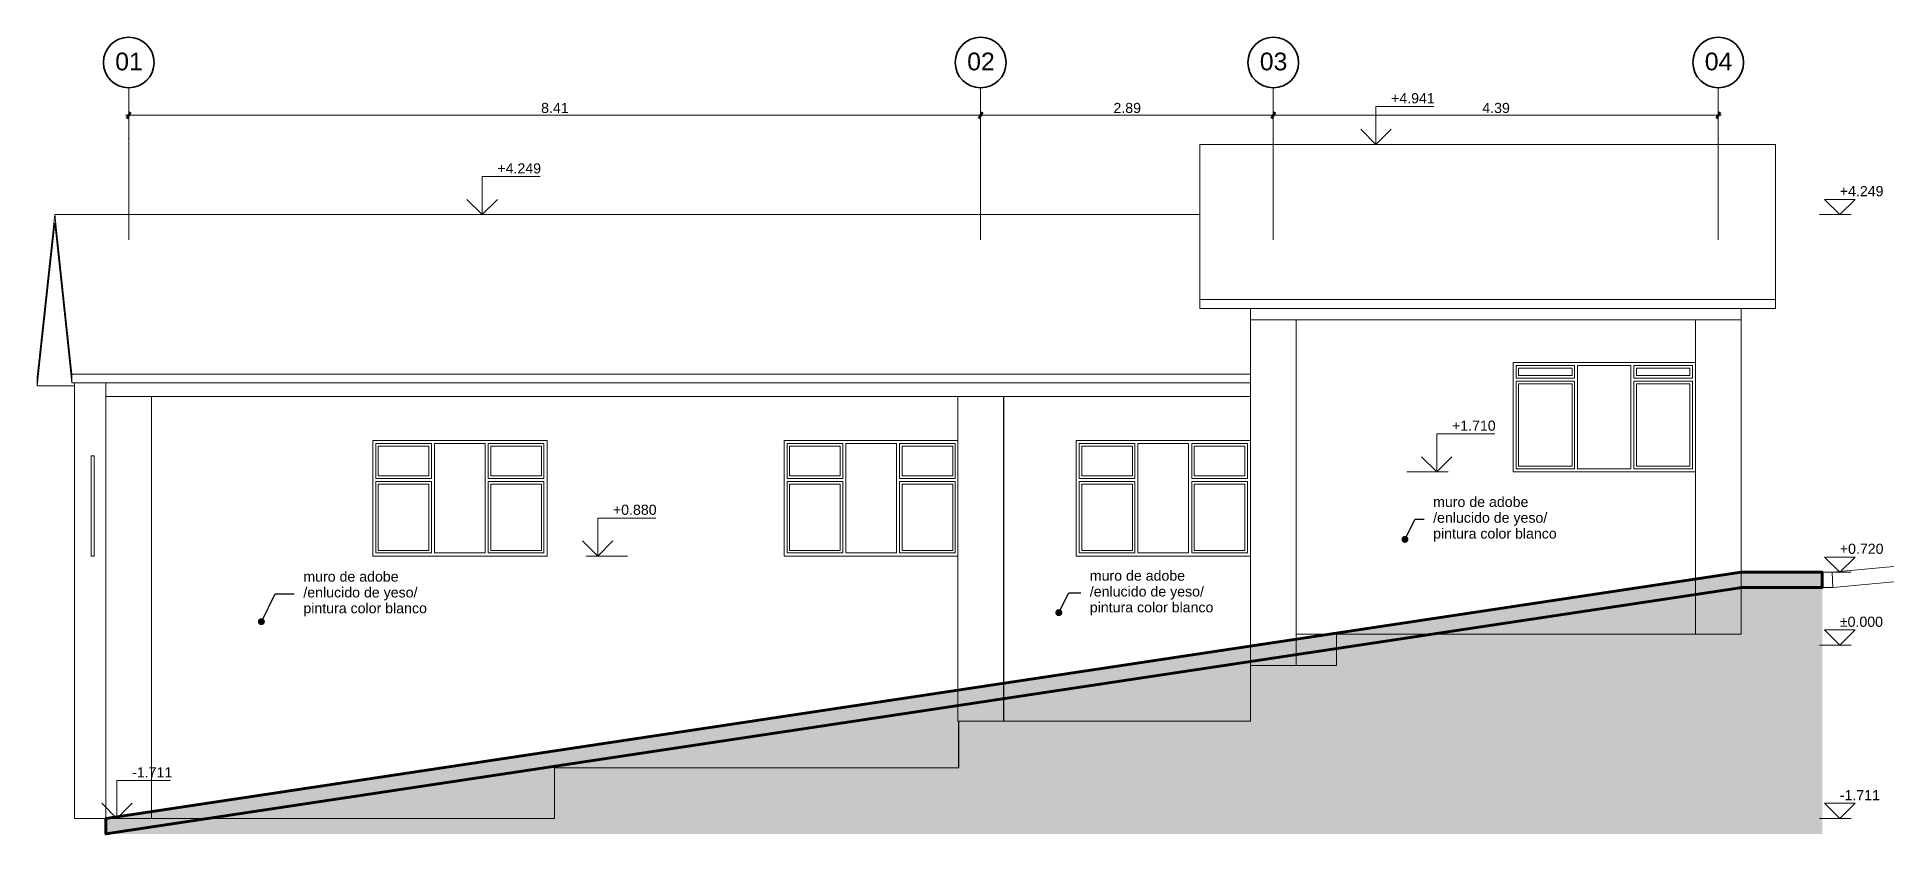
# Model space of a CAD drawing. Header units: metres. Extents: x 48 to 635, y -15 to 39.
# Drawn here: x 583.42 to 601.74, y -13.15 to -5.29 of the extents above; entities that cross this region are included whole.
import ezdxf

# ---------------------------------------------------------------- set-up
doc = ezdxf.new("R2010")
doc.units = ezdxf.units.M
doc.header["$MEASUREMENT"] = 0
for name, color, linetype in [('2D Drafting - General', 7, 'Continuous'), ('Annotation - Label', 7, 'Continuous'), ('Dimensioning - General', 7, 'Continuous'), ('Interior - Stair & Railing', 7, 'Continuous'), ('Shell - Roof', 7, 'Continuous'), ('Site & Landscape - Terrain', 7, 'Continuous'), ('Structural - Bearing', 7, 'Continuous'), ('Structural - Grid', 7, 'Continuous')]:
    doc.layers.add(name, color=color, linetype=linetype)
doc.styles.add('GENERATED_STYLE_1', font='')
doc.styles.get('GENERATED_STYLE_1').set_extended_font_data('Arial')
doc.dimstyles.new('GENERATED_STYLE__6', dxfattribs={"dimtxt": 0.18, "dimasz": 0.1368, "dimexe": 0.18, "dimexo": 0.0625, "dimgap": 0.09, "dimtad": 0, "dimtih": 1, "dimtoh": 1, "dimdec": 4, "dimzin": 0, "dimdsep": 46, "dimcen": 0.09, "dimadec": 0, "dimazin": 0, "dimtfac": 1, "dimtdec": 4, "dimtmove": 0, "dimatfit": 3, "dimldrblk": 'ARROWHEAD_11', "dimfxl": 1, "dimtolj": 1, "dimtzin": 0, "dimarcsym": 0})
doc.dimstyles.new('GENERATED_STYLE__8', dxfattribs={"dimtxt": 0.1, "dimasz": 0.0475, "dimexe": 0.18, "dimexo": 0.0625, "dimgap": 0.09, "dimtad": 1, "dimtih": 1, "dimtoh": 1, "dimzin": 0, "dimdsep": 46, "dimtxsty": 'GENERATED_STYLE_1', "dimblk": 'ARROWHEAD_2', "dimblk1": 'ARROWHEAD_2', "dimblk2": 'ARROWHEAD_2', "dimcen": 0.09, "dimclrd": 256, "dimclre": 256, "dimclrt": 5, "dimazin": 0, "dimtfac": 1, "dimtdec": 4, "dimtmove": 0, "dimatfit": 3, "dimfxl": 1, "dimtolj": 1, "dimtzin": 0, "dimarcsym": 0})

msp = doc.modelspace()

# ---------------------------------------------------------------- texts
at = {"layer": 'Annotation - Label', "color": 5, "linetype": 'Continuous', "lineweight": 25, "char_height": 0.1, "attachment_point": 4, "line_spacing_factor": 0.937018, "style": 'GENERATED_STYLE_1'}
for insert, width in [((597.19, -10.048), 1.25788), ((586.044, -10.785), 1.48349), ((593.803, -10.776), 1.2756)]:
    msp.add_mtext('\\A1;{\\pql;\\fArial|b0|i0|c0|p34;muro de adobe /enlucido de yeso/ pintura color blanco}', dxfattribs=dict(at, insert=insert, width=width))
at = {"layer": 'Dimensioning - General', "color": 5, "lineweight": 25, "char_height": 0.1, "attachment_point": 7, "style": 'GENERATED_STYLE_1'}
for s, insert in [('\\A1;{\\pql;\\fArial|b0|i0|c0|p34;+4.941}', (596.775, -5.945)), ('\\A1;{\\pql;\\fArial|b0|i0|c0|p34;+4.249}', (587.958, -6.637)), ('\\A1;{\\pql;\\fArial|b0|i0|c0|p34;+4.249}', (601.202, -6.862)), ('\\A1;{\\pql;\\fArial|b0|i0|c0|p34;+1.710}', (597.376, -9.176)), ('\\A1;{\\pql;\\fArial|b0|i0|c0|p34;+0.880}', (589.098, -10.006)), ('\\A1;{\\pql;\\fArial|b0|i0|c0|p34;+0.720}', (601.202, -10.391)), ('\\A1;{\\pql;\\fArial|b0|i0|c0|p34;±0.000}', (601.202, -11.111)), ('\\A1;{\\pql;\\fArial|b0|i0|c0|p34;-1.711}', (584.355, -12.596)), ('\\A1;{\\pql;\\fArial|b0|i0|c0|p34;-1.711}', (601.202, -12.821))]:
    msp.add_mtext(s, dxfattribs=dict(at, insert=insert))
at = {"layer": 'Structural - Grid', "color": 7, "lineweight": 13, "char_height": 0.175, "attachment_point": 4, "style": 'GENERATED_STYLE_1'}
for s, insert in [('\\A1;{\\pql;\\pt0;\\fArial|b0|i0|c0|p34;01}', (584.188, -5.532)), ('\\A1;{\\pql;\\pt0;\\fArial|b0|i0|c0|p34;02}', (592.593, -5.532)), ('\\A1;{\\pql;\\pt0;\\fArial|b0|i0|c0|p34;03}', (595.48, -5.532)), ('\\A1;{\\pql;\\pt0;\\fArial|b0|i0|c0|p34;04}', (599.87, -5.532))]:
    msp.add_mtext(s, dxfattribs=dict(at, insert=insert))

# ---------------------------------------------------------------- blocks, each defined once
blk = doc.blocks.new('*D143', base_point=(577.866, -11.291))
at = {"layer": 'Dimensioning - General', "color": 7, "linetype": 'Continuous', "lineweight": 60}
for p, q in [((584.339, -6.03), (584.303, -6.093)), ((592.744, -6.03), (592.708, -6.093))]:
    blk.add_line(p, q, dxfattribs=at)
at = {"layer": 'Dimensioning - General', "color": 151, "linetype": 'Continuous', "lineweight": 20, "true_color": 0x80c2ff}
for p, q in [((584.321, -6.108), (584.321, -6.015)), ((592.726, -6.108), (592.726, -6.015)), ((584.29, -6.061), (584.321, -6.061)), ((584.321, -6.061), (592.726, -6.061))]:
    blk.add_line(p, q, dxfattribs=at)
at = {"layer": 'Dimensioning - General', "color": 5, "lineweight": 25, "insert": (588.39, -6.041), "char_height": 0.1, "attachment_point": 7, "style": 'GENERATED_STYLE_1'}
blk.add_mtext('\\A1;{\\pql;\\fArial|b0|i0|c0|p34;8.41}', dxfattribs=at)
blk = doc.blocks.new('ARROWHEAD_2')
at = {"color": 0, "linetype": 'Continuous', "lineweight": 0}
for p, q in [((0, 0), (-1, 0)), ((-0.38, -0.66), (0.38, 0.66))]:
    blk.add_line(p, q, dxfattribs=at)
blk = doc.blocks.new('*D144', base_point=(577.866, -11.291))
at = {"layer": 'Dimensioning - General', "color": 7, "linetype": 'Continuous', "lineweight": 60}
for p, q in [((592.744, -6.03), (592.708, -6.093)), ((595.631, -6.03), (595.595, -6.093))]:
    blk.add_line(p, q, dxfattribs=at)
at = {"layer": 'Dimensioning - General', "color": 151, "linetype": 'Continuous', "lineweight": 20, "true_color": 0x80c2ff}
for p, q in [((592.726, -6.108), (592.726, -6.015)), ((595.613, -6.108), (595.613, -6.015)), ((592.726, -6.061), (595.613, -6.061))]:
    blk.add_line(p, q, dxfattribs=at)
at = {"layer": 'Dimensioning - General', "color": 5, "lineweight": 25, "insert": (594.036, -6.041), "char_height": 0.1, "attachment_point": 7, "style": 'GENERATED_STYLE_1'}
blk.add_mtext('\\A1;{\\pql;\\fArial|b0|i0|c0|p34;2.89}', dxfattribs=at)
blk = doc.blocks.new('*D145', base_point=(577.866, -11.291))
at = {"layer": 'Dimensioning - General', "color": 7, "linetype": 'Continuous', "lineweight": 60}
for p, q in [((595.631, -6.03), (595.595, -6.093)), ((599.985, -6.093), (600.021, -6.03))]:
    blk.add_line(p, q, dxfattribs=at)
at = {"layer": 'Dimensioning - General', "color": 151, "linetype": 'Continuous', "lineweight": 20, "true_color": 0x80c2ff}
for p, q in [((595.613, -6.108), (595.613, -6.015)), ((600.003, -6.108), (600.003, -6.015)), ((595.613, -6.061), (600.003, -6.061)), ((600.003, -6.061), (600.034, -6.061))]:
    blk.add_line(p, q, dxfattribs=at)
at = {"layer": 'Dimensioning - General', "color": 5, "lineweight": 25, "insert": (597.675, -6.041), "char_height": 0.1, "attachment_point": 7, "style": 'GENERATED_STYLE_1'}
blk.add_mtext('\\A1;{\\pql;\\fArial|b0|i0|c0|p34;4.39}', dxfattribs=at)
blk = doc.blocks.new('ARROWHEAD_11')
at = {"color": 0, "linetype": 'Continuous', "lineweight": 0}
blk.add_line((0, 0), (-1, 0), dxfattribs=at)
at = {"color": 0, "linetype": 'Continuous', "lineweight": 0, "const_width": 0.25, "flags": 128}
blk.add_lwpolyline([(-0.125, 0, 1), (0.125, 0, 1)], format="xyb", close=True, dxfattribs=at)

# ---------------------------------------------------------------- dimensions: what is measured, and where the dimension line sits
at = {"layer": 'Dimensioning - General', "color": 151, "linetype": 'Continuous', "lineweight": 20, "true_color": 0x80c2ff}
for base, p1, p2, picture, middle in [((592.72581, -6.0615), (584.32077, -6.0615), (592.72581, -6.0615), '*D143', (588.52014, -5.9915)), ((595.613, -6.061), (592.726, -6.061), (595.613, -6.061), '*D144', (594.166, -5.991)), ((600.003, -6.061), (595.613, -6.061), (600.003, -6.061), '*D145', (597.805, -5.991))]:
    dim = msp.add_linear_dim(base=base, p1=p1, p2=p2, dimstyle='GENERATED_STYLE__8', dxfattribs=at)
    dim.commit()
    dim.dimension.update_dxf_attribs({"geometry": picture, "text_midpoint": middle, "dimtype": 160})

# ---------------------------------------------------------------- hatches: boundary and pattern name
at = {"layer": '2D Drafting - General', "linetype": 'Continuous', "lineweight": 0, "true_color": 0x2a2a2a}
msp.add_hatch(color=250, dxfattribs=at).paths.add_polyline_path([(600.228, -10.571), (601.028, -10.571), (601.028, -10.721), (600.239, -10.721), (584.096, -13.153), (584.096, -13.001)])
at = {"layer": '2D Drafting - General', "linetype": 'Continuous', "lineweight": 0, "true_color": 0x3f3f3f}
msp.add_hatch(color=250, dxfattribs=at).paths.add_polyline_path([(600.239, -10.721), (584.096, -13.153), (601.028, -13.153), (601.028, -10.721)])

# ---------------------------------------------------------------- linework, layer by layer
at = {"layer": '2D Drafting - General', "color": 7, "linetype": 'Continuous', "lineweight": 60, "flags": 128}
msp.add_lwpolyline([(600.228, -10.571), (601.028, -10.571), (601.028, -10.721), (600.239, -10.721), (584.096, -13.153), (584.096, -13.001)], close=True, dxfattribs=at)
at = {"layer": 'Dimensioning - General', "color": 7, "linetype": 'Continuous', "lineweight": 13}
for p, q in [((596.625, -6.35), (596.625, -5.975)), ((596.625, -5.975), (597.197, -5.975)), ((596.625, -6.35), (596.475, -6.2)), ((596.775, -6.2), (596.625, -6.35)), ((587.808, -7.042), (587.808, -6.667)), ((587.808, -6.667), (588.38, -6.667)), ((587.808, -7.042), (587.658, -6.892)), ((587.958, -6.892), (587.808, -7.042)), ((601.202, -7.042), (601.052, -6.892)), ((601.052, -6.892), (601.352, -6.892)), ((601.352, -6.892), (601.202, -7.042)), ((597.226, -9.581), (597.226, -9.206)), ((597.226, -9.206), (597.798, -9.206)), ((597.226, -9.581), (597.076, -9.431)), ((597.376, -9.431), (597.226, -9.581)), ((588.948, -10.411), (588.948, -10.036)), ((588.948, -10.036), (589.52, -10.036)), ((588.948, -10.411), (588.798, -10.261)), ((589.098, -10.261), (588.948, -10.411)), ((601.202, -10.571), (601.052, -10.421)), ((601.052, -10.421), (601.352, -10.421)), ((601.352, -10.421), (601.202, -10.571)), ((601.202, -11.291), (601.052, -11.141)), ((601.052, -11.141), (601.352, -11.141)), ((601.352, -11.141), (601.202, -11.291)), ((584.205, -13.001), (584.205, -12.626)), ((584.205, -12.626), (584.732, -12.626)), ((584.205, -13.001), (584.055, -12.851)), ((584.355, -12.851), (584.205, -13.001)), ((601.202, -13.001), (601.052, -12.851)), ((601.052, -12.851), (601.352, -12.851)), ((601.352, -12.851), (601.202, -13.001))]:
    msp.add_line(p, q, dxfattribs=at)
at = {"layer": 'Dimensioning - General', "color": 151, "linetype": 'Continuous', "lineweight": 20, "true_color": 0x80c2ff}
for p, q in [((596.625, -6.35), (596.513, -6.35)), ((596.625, -6.35), (596.919, -6.35)), ((587.808, -7.042), (587.695, -7.042)), ((587.808, -7.042), (588.102, -7.042)), ((601.202, -7.042), (601.002, -7.042)), ((601.202, -7.042), (601.314, -7.042)), ((597.226, -9.581), (596.932, -9.581)), ((597.226, -9.581), (597.338, -9.581)), ((588.948, -10.411), (588.835, -10.411)), ((588.948, -10.411), (589.241, -10.411)), ((601.202, -10.571), (601.002, -10.571)), ((601.202, -10.571), (601.314, -10.571)), ((601.202, -11.291), (601.002, -11.291)), ((601.202, -11.291), (601.314, -11.291)), ((584.205, -13.001), (584.092, -13.001)), ((584.205, -13.001), (584.498, -13.001)), ((601.202, -13.001), (601.002, -13.001)), ((601.202, -13.001), (601.314, -13.001))]:
    msp.add_line(p, q, dxfattribs=at)
at = {"layer": 'Interior - Stair & Railing', "color": 171, "linetype": 'Continuous', "lineweight": 13}
for p, q in [((601.028, -10.571), (601.028, -10.721)), ((601.028, -10.571), (601.125, -10.571)), ((601.125, -10.571), (601.735, -10.514)), ((601.125, -10.571), (601.132, -10.721)), ((601.028, -10.721), (601.132, -10.721)), ((601.132, -10.721), (601.735, -10.665))]:
    msp.add_line(p, q, dxfattribs=at)
at = {"layer": 'Shell - Roof', "color": 23, "linetype": 'Continuous', "lineweight": 13, "true_color": 0xbf8080}
for p, q in [((600.568, -6.35), (594.888, -6.35)), ((594.888, -6.35), (594.888, -7.88)), ((600.568, -7.88), (600.568, -6.35)), ((583.418, -8.647), (583.591, -7.042)), ((583.591, -7.128), (583.418, -8.733)), ((594.888, -7.042), (583.591, -7.042)), ((583.591, -7.042), (583.761, -8.615)), ((583.761, -8.701), (583.591, -7.128)), ((594.888, -7.88), (600.568, -7.88)), ((594.888, -7.88), (594.888, -7.968)), ((600.568, -7.968), (594.888, -7.968)), ((600.568, -7.88), (600.568, -7.968)), ((595.388, -8.615), (595.388, -8.474)), ((583.418, -8.647), (583.418, -8.733)), ((583.418, -8.733), (583.787, -8.733)), ((583.761, -8.615), (595.388, -8.615)), ((583.761, -8.615), (583.761, -8.701)), ((595.388, -8.701), (583.761, -8.701)), ((595.388, -8.615), (595.388, -8.701))]:
    msp.add_line(p, q, dxfattribs=at)
at = {"layer": 'Site & Landscape - Terrain', "color": 7, "linetype": 'Continuous', "lineweight": 13}
for p, q in [((595.388, -7.968), (595.388, -8.081)), ((600.228, -7.968), (600.228, -8.081)), ((595.388, -8.081), (600.228, -8.081)), ((584.096, -8.701), (584.096, -8.836)), ((595.388, -8.701), (595.388, -8.836)), ((584.096, -8.836), (595.388, -8.836)), ((600.228, -10.571), (584.096, -13.001)), ((600.228, -10.571), (601.028, -10.571)), ((595.388, -11.3), (592.956, -11.667)), ((592.501, -11.491), (592.501, -11.734)), ((592.951, -11.491), (592.951, -12.041)), ((592.956, -11.491), (592.956, -11.666)), ((595.388, -11.491), (595.388, -12.041)), ((592.951, -11.667), (592.501, -11.734)), ((592.956, -11.667), (592.951, -11.667)), ((592.956, -11.667), (592.956, -12.041)), ((592.501, -11.734), (584.096, -13.001)), ((592.501, -11.735), (592.501, -12.041)), ((592.501, -12.041), (592.951, -12.041)), ((592.506, -12.041), (592.506, -12.501)), ((592.512, -12.041), (592.512, -12.501)), ((592.951, -12.041), (592.956, -12.041)), ((592.956, -12.041), (595.388, -12.041)), ((584.546, -12.933), (589.17, -12.236)), ((588.522, -12.501), (592.506, -12.501)), ((588.522, -12.501), (588.522, -13.001)), ((592.506, -12.501), (592.512, -12.501)), ((584.546, -13.001), (588.522, -13.001))]:
    msp.add_line(p, q, dxfattribs=at)
at = {"layer": 'Structural - Bearing', "color": 251, "linetype": 'Continuous', "lineweight": 20, "true_color": 0x6a6a6a}
for p, q in [((595.388, -8.474), (595.388, -8.081)), ((595.838, -8.081), (595.838, -11.491)), ((599.778, -11.181), (599.778, -8.081)), ((600.228, -8.081), (600.228, -11.181)), ((597.978, -9.581), (597.978, -8.501)), ((597.978, -8.501), (599.778, -8.501)), ((583.787, -13.001), (583.787, -8.701)), ((584.096, -13.001), (584.096, -8.836)), ((584.546, -8.836), (584.546, -12.934)), ((592.501, -11.491), (592.501, -8.836)), ((592.951, -8.836), (592.951, -11.491)), ((592.956, -8.836), (592.956, -11.491)), ((595.388, -11.491), (595.388, -8.836)), ((586.728, -9.271), (588.448, -9.271)), ((586.728, -10.411), (586.728, -9.271)), ((588.448, -9.271), (588.448, -10.411)), ((590.786, -10.411), (590.786, -9.271)), ((590.786, -9.271), (592.501, -9.271)), ((593.668, -10.411), (593.668, -9.271)), ((593.668, -9.271), (595.388, -9.271)), ((583.949, -9.421), (583.979, -9.421)), ((583.949, -10.411), (583.949, -9.421)), ((583.979, -9.421), (583.979, -10.411)), ((599.778, -9.581), (597.978, -9.581)), ((583.979, -10.411), (583.949, -10.411)), ((588.448, -10.411), (586.728, -10.411)), ((592.501, -10.411), (590.786, -10.411)), ((595.388, -10.411), (593.668, -10.411)), ((595.838, -11.181), (599.778, -11.181)), ((596.238, -11.181), (596.238, -11.491)), ((600.228, -11.181), (599.778, -11.181)), ((595.838, -11.491), (595.388, -11.491)), ((595.838, -11.491), (596.238, -11.491)), ((584.096, -13.001), (583.787, -13.001)), ((584.546, -13.001), (584.096, -13.001)), ((584.546, -12.934), (584.546, -13.001))]:
    msp.add_line(p, q, dxfattribs=at)
at = {"layer": 'Structural - Bearing', "color": 30, "linetype": 'Continuous', "lineweight": 18, "true_color": 0xff6600}
for p, q in [((598.008, -8.531), (598.008, -8.656)), ((598.585, -8.531), (598.008, -8.531)), ((598.033, -8.556), (598.033, -8.631)), ((598.56, -8.556), (598.033, -8.556)), ((598.56, -8.631), (598.56, -8.556)), ((598.585, -8.656), (598.585, -8.531)), ((598.615, -8.531), (598.615, -9.551)), ((599.141, -8.531), (598.615, -8.531)), ((599.141, -9.551), (599.141, -8.531)), ((599.171, -8.531), (599.171, -8.656)), ((599.748, -8.531), (599.171, -8.531)), ((599.196, -8.556), (599.196, -8.631)), ((599.723, -8.556), (599.196, -8.556)), ((599.723, -8.631), (599.723, -8.556)), ((599.748, -8.656), (599.748, -8.531)), ((598.008, -8.656), (598.585, -8.656)), ((598.008, -8.686), (598.008, -9.551)), ((598.585, -8.686), (598.008, -8.686)), ((598.033, -8.631), (598.56, -8.631)), ((598.033, -8.711), (598.033, -9.526)), ((598.56, -8.711), (598.033, -8.711)), ((598.56, -9.526), (598.56, -8.711)), ((598.585, -9.551), (598.585, -8.686)), ((599.171, -8.656), (599.748, -8.656)), ((599.171, -8.686), (599.171, -9.551)), ((599.748, -8.686), (599.171, -8.686)), ((599.196, -8.631), (599.723, -8.631)), ((599.196, -8.711), (599.196, -9.526)), ((599.723, -8.711), (599.196, -8.711)), ((599.723, -9.526), (599.723, -8.711)), ((599.748, -9.551), (599.748, -8.686)), ((586.758, -9.301), (586.758, -9.646)), ((587.308, -9.301), (586.758, -9.301)), ((586.783, -9.326), (586.783, -9.621)), ((587.283, -9.326), (586.783, -9.326)), ((587.283, -9.621), (587.283, -9.326)), ((587.308, -9.646), (587.308, -9.301)), ((587.338, -9.301), (587.338, -10.381)), ((587.838, -9.301), (587.338, -9.301)), ((587.838, -10.381), (587.838, -9.301)), ((587.868, -9.301), (587.868, -9.646)), ((588.418, -9.301), (587.868, -9.301)), ((587.893, -9.326), (587.893, -9.621)), ((588.393, -9.326), (587.893, -9.326)), ((588.393, -9.621), (588.393, -9.326)), ((588.418, -9.646), (588.418, -9.301)), ((590.816, -9.301), (590.816, -9.646)), ((591.366, -9.301), (590.816, -9.301)), ((590.841, -9.326), (590.841, -9.621)), ((591.341, -9.326), (590.841, -9.326)), ((591.341, -9.621), (591.341, -9.326)), ((591.366, -9.646), (591.366, -9.301)), ((591.396, -9.301), (591.396, -10.381)), ((591.896, -9.301), (591.396, -9.301)), ((591.896, -10.381), (591.896, -9.301)), ((591.926, -9.301), (591.926, -9.646)), ((592.476, -9.301), (591.926, -9.301)), ((591.951, -9.326), (591.951, -9.621)), ((592.451, -9.326), (591.951, -9.326)), ((592.451, -9.621), (592.451, -9.326)), ((592.476, -9.646), (592.476, -9.301)), ((593.698, -9.301), (593.698, -9.646)), ((594.248, -9.301), (593.698, -9.301)), ((593.723, -9.326), (593.723, -9.621)), ((594.223, -9.326), (593.723, -9.326)), ((594.223, -9.621), (594.223, -9.326)), ((594.248, -9.646), (594.248, -9.301)), ((594.278, -9.301), (594.278, -10.381)), ((594.778, -9.301), (594.278, -9.301)), ((594.778, -10.381), (594.778, -9.301)), ((594.808, -9.301), (594.808, -9.646)), ((595.358, -9.301), (594.808, -9.301)), ((594.833, -9.326), (594.833, -9.621)), ((595.333, -9.326), (594.833, -9.326)), ((595.333, -9.621), (595.333, -9.326)), ((595.358, -9.646), (595.358, -9.301)), ((586.758, -9.646), (587.308, -9.646)), ((586.758, -9.676), (586.758, -10.381)), ((587.308, -9.676), (586.758, -9.676)), ((586.783, -9.621), (587.283, -9.621)), ((586.783, -9.701), (586.783, -10.356)), ((587.283, -9.701), (586.783, -9.701)), ((587.283, -10.356), (587.283, -9.701)), ((587.308, -10.381), (587.308, -9.676)), ((587.868, -9.646), (588.418, -9.646)), ((587.868, -9.676), (587.868, -10.381)), ((588.418, -9.676), (587.868, -9.676)), ((587.893, -9.621), (588.393, -9.621)), ((587.893, -9.701), (587.893, -10.356)), ((588.393, -9.701), (587.893, -9.701)), ((588.393, -10.356), (588.393, -9.701)), ((588.418, -10.381), (588.418, -9.676)), ((590.816, -9.646), (591.366, -9.646)), ((590.816, -9.676), (590.816, -10.381)), ((591.366, -9.676), (590.816, -9.676)), ((590.841, -9.621), (591.341, -9.621)), ((590.841, -9.701), (590.841, -10.356)), ((591.341, -9.701), (590.841, -9.701)), ((591.341, -10.356), (591.341, -9.701)), ((591.366, -10.381), (591.366, -9.676)), ((591.926, -9.646), (592.476, -9.646)), ((591.926, -9.676), (591.926, -10.381)), ((592.476, -9.676), (591.926, -9.676)), ((591.951, -9.621), (592.451, -9.621)), ((591.951, -9.701), (591.951, -10.356)), ((592.451, -9.701), (591.951, -9.701)), ((592.451, -10.356), (592.451, -9.701)), ((592.476, -10.381), (592.476, -9.676)), ((593.698, -9.646), (594.248, -9.646)), ((593.698, -9.676), (593.698, -10.381)), ((594.248, -9.676), (593.698, -9.676)), ((593.723, -9.621), (594.223, -9.621)), ((593.723, -9.701), (593.723, -10.356)), ((594.223, -9.701), (593.723, -9.701)), ((594.223, -10.356), (594.223, -9.701)), ((594.248, -10.381), (594.248, -9.676)), ((594.808, -9.646), (595.358, -9.646)), ((594.808, -9.676), (594.808, -10.381)), ((595.358, -9.676), (594.808, -9.676)), ((594.833, -9.621), (595.333, -9.621)), ((594.833, -9.701), (594.833, -10.356)), ((595.333, -9.701), (594.833, -9.701)), ((595.333, -10.356), (595.333, -9.701)), ((595.358, -10.381), (595.358, -9.676)), ((598.008, -9.551), (598.585, -9.551)), ((598.033, -9.526), (598.56, -9.526)), ((598.615, -9.551), (599.141, -9.551)), ((599.171, -9.551), (599.748, -9.551)), ((599.196, -9.526), (599.723, -9.526)), ((586.758, -10.381), (587.308, -10.381)), ((586.783, -10.356), (587.283, -10.356)), ((587.338, -10.381), (587.838, -10.381)), ((587.868, -10.381), (588.418, -10.381)), ((587.893, -10.356), (588.393, -10.356)), ((590.816, -10.381), (591.366, -10.381)), ((590.841, -10.356), (591.341, -10.356)), ((591.396, -10.381), (591.896, -10.381)), ((591.926, -10.381), (592.476, -10.381)), ((591.951, -10.356), (592.451, -10.356)), ((593.698, -10.381), (594.248, -10.381)), ((593.723, -10.356), (594.223, -10.356)), ((594.278, -10.381), (594.778, -10.381)), ((594.808, -10.381), (595.358, -10.381)), ((594.833, -10.356), (595.333, -10.356))]:
    msp.add_line(p, q, dxfattribs=at)
at = {"layer": 'Structural - Grid', "color": 104, "linetype": 'Continuous', "lineweight": 13, "true_color": 0x029e21}
for p, q in [((584.321, -6.291), (584.321, -5.791)), ((592.726, -6.291), (592.726, -5.791)), ((595.613, -6.291), (595.613, -5.791)), ((600.003, -6.291), (600.003, -5.791)), ((584.321, -6.291), (584.321, -6.791)), ((592.726, -6.291), (592.726, -6.791)), ((595.613, -6.291), (595.613, -6.791)), ((600.003, -6.291), (600.003, -6.791)), ((584.321, -6.791), (584.321, -7.291)), ((592.726, -6.791), (592.726, -7.291)), ((595.613, -6.791), (595.613, -7.291)), ((600.003, -6.791), (600.003, -7.291))]:
    msp.add_line(p, q, dxfattribs=at)
at = {"layer": 'Structural - Grid', "color": 7, "linetype": 'Continuous', "lineweight": 35}
for centre in [(584.321, -5.541), (592.726, -5.541), (595.613, -5.541), (600.003, -5.541)]:
    msp.add_circle(centre, 0.25, dxfattribs=at)
at = {"layer": 'Structural - Grid', "color": 104, "linetype": 'Continuous', "lineweight": 13, "true_color": 0x029e21}
for p in [(584.321, -6.291), (584.321, -6.291), (592.726, -6.291), (592.726, -6.291), (595.613, -6.291), (595.613, -6.291), (600.003, -6.291), (600.003, -6.291)]:
    msp.add_point(p, dxfattribs=at)

msp.set_redraw_order([(e.dxf.handle, doc.entitydb.next_handle()) for e in msp.query("TEXT MTEXT ATTDEF DIMENSION ARC_DIMENSION")])  # texts and dimensions are drawn at this point

# ---------------------------------------------------------------- leaders
at = {"layer": 'Annotation - Label', "color": 151, "linetype": 'Continuous', "lineweight": 20, "true_color": 0x80c2ff, "annotation_type": 0, "has_hookline": 1, "hookline_direction": 0, "text_width": 1.204}
for points in [[(596.912, -10.247), (597.013, -10.048), (597.1, -10.048)], [(585.63, -11.059), (585.766, -10.785), (585.954, -10.785)], [(593.497, -10.97), (593.595, -10.776), (593.713, -10.776)]]:
    msp.add_leader(points, dimstyle='GENERATED_STYLE__6', dxfattribs=at)

doc.saveas('drawing.dxf')
